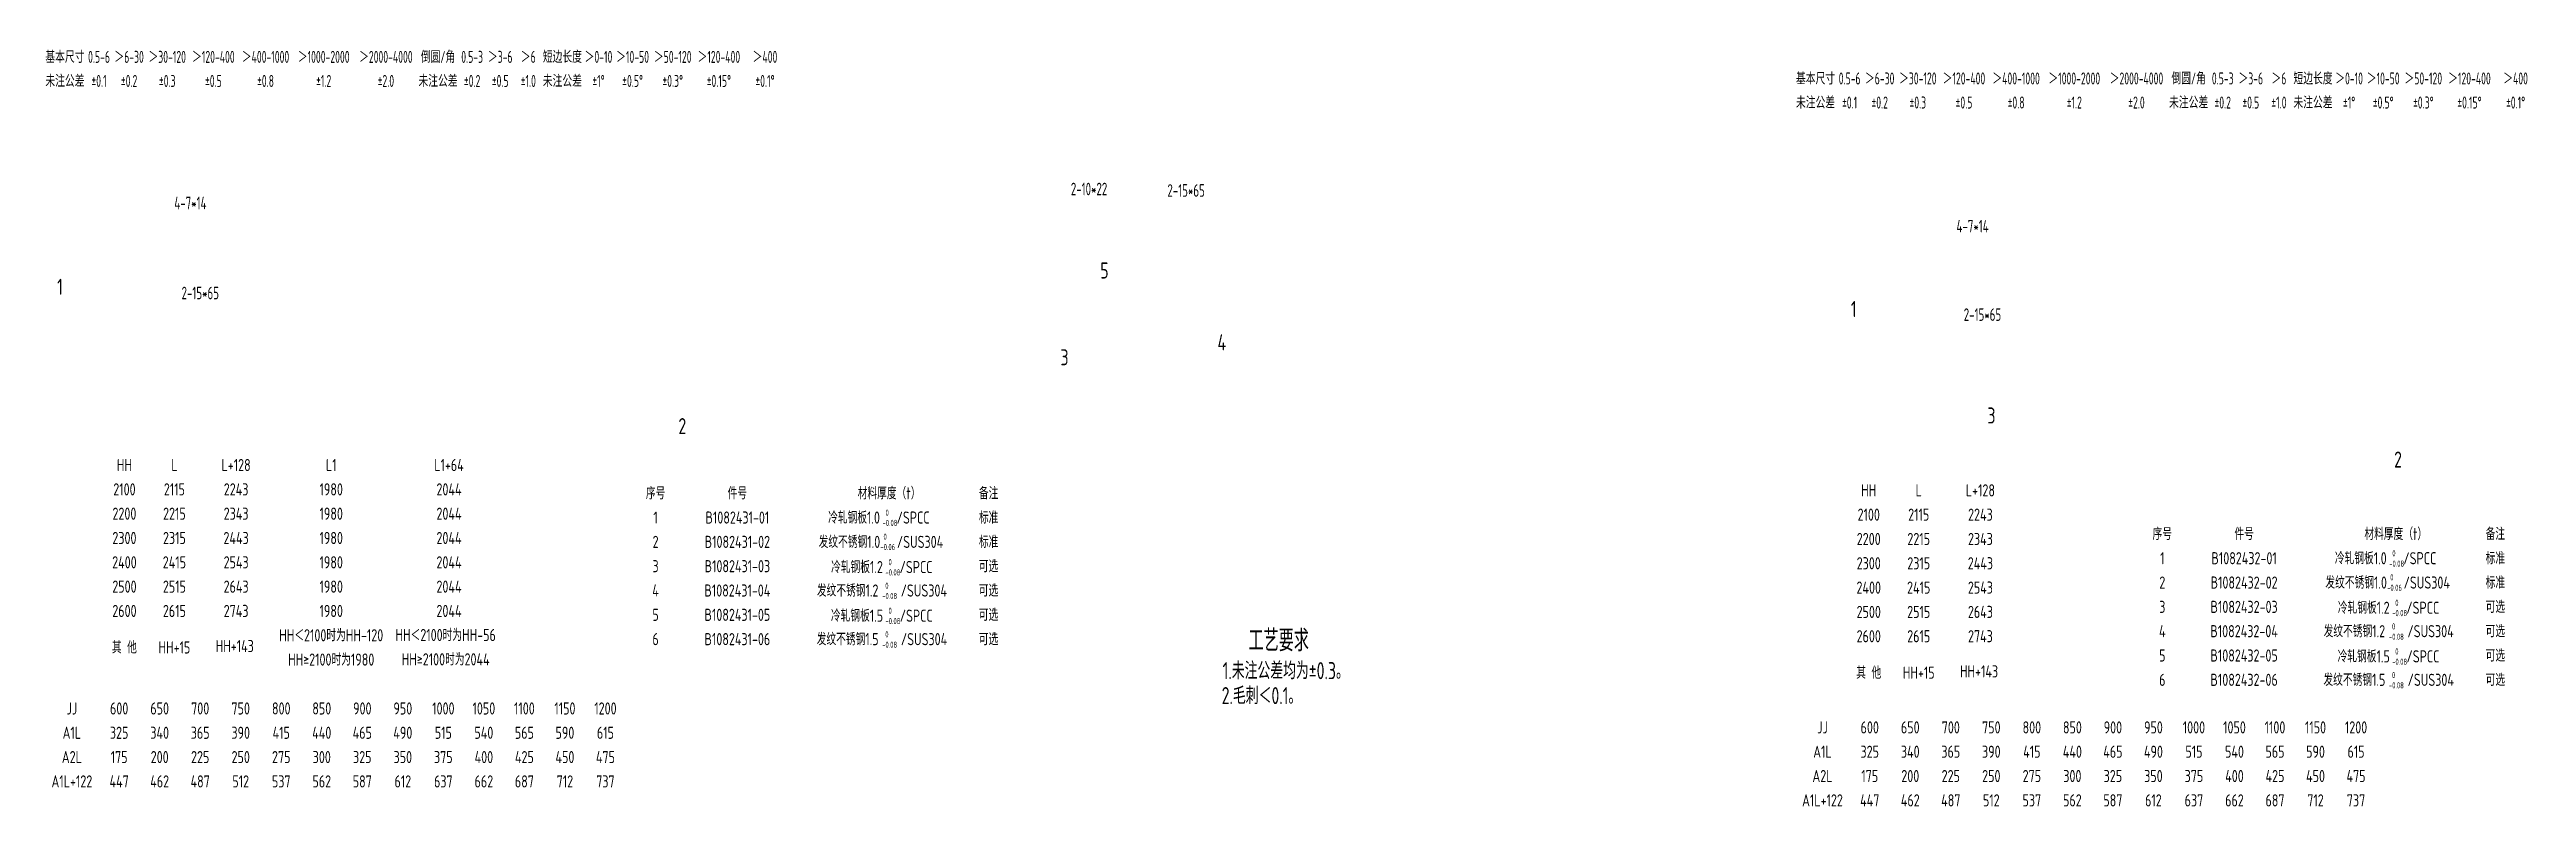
# Model space of a CAD drawing. Header units: inches. Extents: x 14216 to 120088, y -29410 to 23559.
# Drawn here: x 18903 to 24404, y -4870 to -3189 of the extents above; entities that cross this region are included whole.
import ezdxf
from ezdxf.enums import TextEntityAlignment as Align

# ---------------------------------------------------------------- set-up
doc = ezdxf.new("R2010")
doc.units = ezdxf.units.IN
doc.header["$LTSCALE"] = 0.3
doc.header["$MEASUREMENT"] = 0
for name, color, linetype in [('1粗实线', 4, 'Continuous'), ('2', 2, 'Continuous'), ('2细实线', 2, 'Continuous')]:
    doc.layers.add(name, color=color, linetype=linetype)
doc.layers.add('粗实线', color=7, linetype='Continuous', lineweight=30)
doc.styles.add('HZ', font='isocp2.shx', dxfattribs={"width": 0.7, "bigfont": 'hztxt.shx'})

msp = doc.modelspace()

# ---------------------------------------------------------------- texts
at = {"layer": '1粗实线', "color": 4, "style": 'HZ', "width": 0.8}
for s, p in [('5', (21236.843, -3697.497)), ('1', (18920.237, -3733.617)), ('1', (22903.922, -3783.086)), ('4', (21497.364, -3857.002)), ('3', (21148.562, -3890.25)), ('2', (20299.977, -4043.024)), ('3', (23207.147, -4019.421)), ('2', (24110.394, -4117.313))]:
    msp.add_text(s, height=35.64, dxfattribs=at).set_placement(p)
at = {"layer": '2', "style": 'HZ', "width": 0.8}
for s, p in [('HH', (19069.734, -4111.649)), ('L', (19180.734, -4111.649)), ('L+128', (19317.76, -4111.649)), ('L1', (19528.987, -4111.649)), ('L1+64', (19790.592, -4111.649)), ('2100', (19069.734, -4165.649)), ('2115', (19180.734, -4165.649)), ('2243', (19317.76, -4165.649)), ('1980', (19528.987, -4165.649)), ('2044', (19790.592, -4165.649)), ('序号', (20249.357, -4174.266)), ('件号', (20431.031, -4174.266)), ('材料厚度（t）', (20767.917, -4174.266)), ('备注', (20988.979, -4174.266)), ('HH', (22943.647, -4167.798)), ('L', (23054.647, -4167.798)), ('L+128', (23191.673, -4167.798)), ('2200', (19069.734, -4219.649)), ('2215', (19180.734, -4219.649)), ('2343', (19317.76, -4219.649)), ('1980', (19528.987, -4219.649)), ('2044', (19790.592, -4219.649)), ('1', (20249.357, -4228.266)), ('B1082431-01', (20431.031, -4228.266)), ('冷轧钢板1.0   /SPCC', (20745.191, -4228.266)), ('标准', (20988.979, -4228.266)), ('2100', (22943.647, -4221.798)), ('2115', (23054.647, -4221.798)), ('2243', (23191.673, -4221.798)), ('2300', (19069.734, -4273.649)), ('2315', (19180.734, -4273.649)), ('2443', (19317.76, -4273.649)), ('1980', (19528.987, -4273.649)), ('2044', (19790.592, -4273.649)), ('2', (20249.357, -4282.266)), ('B1082431-02', (20431.031, -4282.266)), ('发纹不锈钢1.0   /SUS304 ', (20756.006, -4282.266)), ('标准', (20988.979, -4282.266)), ('2200', (22943.647, -4275.798)), ('2215', (23054.647, -4275.798)), ('2343', (23191.673, -4275.798)), ('序号', (23595.63, -4264.593)), ('件号', (23777.305, -4264.593)), ('材料厚度（t）', (24114.191, -4264.593)), ('备注', (24335.253, -4264.593)), ('2400', (19069.734, -4327.649)), ('2415', (19180.734, -4327.649)), ('2543', (19317.76, -4327.649)), ('1980', (19528.987, -4327.649)), ('2044', (19790.592, -4327.649)), ('3', (20249.357, -4336.266)), ('B1082431-03', (20431.031, -4336.266)), ('冷轧钢板1.2   /SPCC', (20751.735, -4338.205)), ('可选', (20988.979, -4336.266)), ('2300', (22943.647, -4329.798)), ('2315', (23054.647, -4329.798)), ('2443', (23191.673, -4329.798)), ('1', (23595.63, -4318.593)), ('B1082432-01', (23777.305, -4318.593)), ('冷轧钢板1.0   /SPCC', (24091.465, -4318.593)), ('标准', (24335.253, -4318.593)), ('2500', (19069.734, -4381.649)), ('2515', (19180.734, -4381.649)), ('2643', (19317.76, -4381.649)), ('1980', (19528.987, -4381.649)), ('2044', (19790.592, -4381.649)), ('4', (20249.357, -4390.266)), ('B1082431-04', (20431.031, -4390.266)), ('发纹不锈钢1.2    /SUS304 ', (20758.25, -4390.266)), ('可选', (20988.979, -4390.266)), ('2400', (22943.647, -4383.798)), ('2415', (23054.647, -4383.798)), ('2543', (23191.673, -4383.798)), ('2', (23595.63, -4372.593)), ('B1082432-02', (23777.305, -4372.593)), ('发纹不锈钢1.0   /SUS304 ', (24102.279, -4372.593)), ('标准', (24335.253, -4372.593)), ('2600', (19069.734, -4435.649)), ('2615', (19180.734, -4435.649)), ('2743', (19317.76, -4435.649)), ('1980', (19528.987, -4435.649)), ('2044', (19790.592, -4435.649)), ('5', (20249.357, -4444.266)), ('B1082431-05', (20431.031, -4444.266)), ('冷轧钢板1.5   /SPCC', (20751.735, -4446.205)), ('可选', (20988.979, -4444.266)), ('2500', (22943.647, -4437.798)), ('2515', (23054.647, -4437.798)), ('2643', (23191.673, -4437.798)), ('3', (23595.63, -4426.593)), ('B1082432-03', (23777.305, -4426.593)), ('冷轧钢板1.2   /SPCC', (24098.009, -4428.532)), ('可选', (24335.253, -4426.593)), ('其 他', (19069.734, -4516.649)), ('HH+15', (19180.734, -4516.649)), ('HH+143', (19314.739, -4513.663)), ('HH＜2100时为HH-120', (19528.987, -4489.649)), ('HH＜2100时为HH-56', (19783.162, -4489.114)), ('6', (20249.357, -4498.266)), ('B1082431-06', (20431.031, -4498.266)), ('发纹不锈钢1.5    /SUS304 ', (20758.25, -4498.266)), ('可选', (20988.979, -4498.266)), ('2600', (22943.647, -4491.798)), ('2615', (23054.647, -4491.798)), ('2743', (23191.673, -4491.798)), ('4', (23595.63, -4480.593)), ('B1082432-04', (23777.305, -4480.593)), ('发纹不锈钢1.2    /SUS304 ', (24104.524, -4480.593)), ('可选', (24335.253, -4480.593)), ('HH≥2100时为1980', (19528.987, -4543.649)), ('HH≥2100时为2044', (19783.162, -4543.114)), ('其 他', (22943.647, -4572.798)), ('HH+15', (23054.647, -4572.798)), ('HH+143', (23188.652, -4569.812)), ('5', (23595.63, -4534.593)), ('B1082432-05', (23777.305, -4534.593)), ('冷轧钢板1.5   /SPCC', (24098.009, -4536.532)), ('可选', (24335.253, -4534.593)), ('6', (23595.63, -4588.593)), ('B1082432-06', (23777.305, -4588.593)), ('发纹不锈钢1.5    /SUS304 ', (24104.524, -4588.593)), ('可选', (24335.253, -4588.593))]:
    msp.add_text(s, height=27, dxfattribs=at).set_placement(p, align=Align.MIDDLE_CENTER)
at = {"layer": '2', "color": 6, "style": 'HZ', "width": 0.75}
for s, p in [('1.未注公差均为±0.3。', (21508.669, -4587.246)), ('2.毛刺＜0.1。', (21506.523, -4642.641))]:
    msp.add_text(s, height=38, dxfattribs=at).set_placement(p)
at = {"layer": '2', "color": 6, "char_height": 28, "attachment_point": 5, "style": 'HZ'}
for s, insert in [('\\A1;4-7*14', (19216.225, -3529.832)), ('\\A1;2-10*22', (21212.059, -3498.641)), ('\\A1;2-15*65', (21427.635, -3501.912)), ('\\A1;4-7*14', (23174.293, -3581.268)), ('\\A1;2-15*65', (19238.177, -3729.642)), ('\\A1;2-15*65', (23196.245, -3777.578))]:
    msp.add_mtext(s, dxfattribs=dict(at, insert=insert))
at = {"layer": '2', "char_height": 13.728, "attachment_point": 1, "style": 'HZ'}
for s, insert in [(' 0\\P-0.08', (20753.299, -4210.414)), (' 0\\P-0.06', (20748.692, -4263.931)), (' 0\\P-0.08', (20759.843, -4320.354)), (' 0\\P-0.08', (24099.573, -4300.741)), (' 0\\P-0.08', (20752.619, -4372.791)), (' 0\\P-0.06', (24094.965, -4354.258)), (' 0\\P-0.08', (20759.843, -4428.354)), (' 0\\P-0.08', (24106.116, -4410.681)), (' 0\\P-0.08', (20752.619, -4480.791)), (' 0\\P-0.08', (24098.893, -4463.118)), (' 0\\P-0.08', (24106.116, -4518.681)), (' 0\\P-0.08', (24098.893, -4571.118))]:
    msp.add_mtext(s, dxfattribs=dict(at, insert=insert))
at = {"layer": '2细实线', "linetype": 'ByBlock', "style": 'HZ', "width": 0.65}
for s, p in [('基本尺寸', (18937.562, -3205.288)), ('倒圆/角', (19766.192, -3205.288)), ('短边长度', (20042.402, -3205.288)), ('未注公差', (18937.562, -3258.748)), ('0.5-6', (19013.297, -3205.288)), ('%%p0.1', (19013.297, -3258.748)), ('＞6-30', (19080.122, -3205.288)), ('%%p0.2', (19080.122, -3258.748)), ('＞30-120', (19164.767, -3205.288)), ('%%p0.3', (19164.767, -3258.748)), ('＞120-400', (19267.232, -3205.288)), ('%%p0.5', (19267.232, -3258.748)), ('＞400-1000', (19383.062, -3205.288)), ('%%p0.8', (19383.062, -3258.748)), ('＞1000-2000', (19512.257, -3205.288)), ('%%p1.2', (19512.257, -3258.748)), ('＞2000-4000', (19650.362, -3205.288)), ('%%p2.0', (19650.362, -3258.748)), ('未注公差', (19766.192, -3258.748)), ('0.5-3', (19841.927, -3205.288)), ('%%p0.2', (19841.927, -3258.748)), ('＞3-6', (19904.297, -3205.288)), ('%%p0.5', (19904.297, -3258.748)), ('%%p1.0', (19966.667, -3258.748)), ('＞6', (19966.667, -3205.288)), ('未注公差', (20042.402, -3258.748)), ('＞0-10', (20122.592, -3205.288)), ('%%p1%%d', (20122.592, -3258.748)), ('＞10-50', (20198.327, -3205.288)), ('%%p0.5%%d', (20198.327, -3258.748)), ('＞50-120', (20287.427, -3205.288)), ('%%p0.3%%d', (20287.427, -3258.748)), ('＞120-400', (20389.892, -3205.288)), ('%%p0.15%%d', (20389.892, -3258.748)), ('＞400', (20492.357, -3205.288)), ('%%p0.1%%d', (20492.357, -3258.748)), ('基本尺寸', (22825.45, -3253.224)), ('0.5-6', (22901.185, -3253.224)), ('＞6-30', (22968.01, -3253.224)), ('＞30-120', (23052.655, -3253.224)), ('＞120-400', (23155.12, -3253.224)), ('＞400-1000', (23270.95, -3253.224)), ('＞1000-2000', (23400.145, -3253.224)), ('＞2000-4000', (23538.25, -3253.224)), ('倒圆/角', (23654.08, -3253.224)), ('0.5-3', (23729.815, -3253.224)), ('＞3-6', (23792.185, -3253.224)), ('＞6', (23854.555, -3253.224)), ('短边长度', (23930.29, -3253.224)), ('＞0-10', (24010.48, -3253.224)), ('＞10-50', (24086.215, -3253.224)), ('＞50-120', (24175.315, -3253.224)), ('＞120-400', (24277.78, -3253.224)), ('＞400', (24380.245, -3253.224)), ('未注公差', (22825.45, -3306.684)), ('%%p0.1', (22901.185, -3306.684)), ('%%p0.2', (22968.01, -3306.684)), ('%%p0.3', (23052.655, -3306.684)), ('%%p0.5', (23155.12, -3306.684)), ('%%p0.8', (23270.95, -3306.684)), ('%%p1.2', (23400.145, -3306.684)), ('%%p2.0', (23538.25, -3306.684)), ('未注公差', (23654.08, -3306.684)), ('%%p0.2', (23729.815, -3306.684)), ('%%p0.5', (23792.185, -3306.684)), ('%%p1.0', (23854.555, -3306.684)), ('未注公差', (23930.29, -3306.684)), ('%%p1%%d', (24010.48, -3306.684)), ('%%p0.5%%d', (24086.215, -3306.684)), ('%%p0.3%%d', (24175.315, -3306.684)), ('%%p0.15%%d', (24277.78, -3306.684)), ('%%p0.1%%d', (24380.245, -3306.684))]:
    msp.add_text(s, height=26.73, dxfattribs=at).set_placement(p, align=Align.MIDDLE_CENTER)
at = {"layer": '2细实线', "style": 'HZ', "width": 0.8}
for s, p in [('JJ', (18953.012, -4652.164)), ('600', (19058.012, -4652.164)), ('650', (19148.012, -4652.164)), ('700', (19238.012, -4652.164)), ('750', (19328.012, -4652.164)), ('800', (19418.012, -4652.164)), ('850', (19508.012, -4652.164)), ('900', (19598.012, -4652.164)), ('950', (19688.012, -4652.164)), ('1000', (19778.012, -4652.164)), ('1050', (19868.012, -4652.164)), ('1100', (19958.012, -4652.164)), ('1150', (20048.012, -4652.164)), ('1200', (20138.012, -4652.164)), ('A1L', (18953.012, -4706.164)), ('325', (19058.012, -4706.164)), ('340', (19148.012, -4706.164)), ('365', (19238.012, -4706.164)), ('390', (19328.012, -4706.164)), ('415', (19418.012, -4706.164)), ('440', (19508.012, -4706.164)), ('465', (19598.012, -4706.164)), ('490', (19688.012, -4706.164)), ('515', (19778.012, -4706.164)), ('540', (19868.012, -4706.164)), ('565', (19958.012, -4706.164)), ('590', (20048.012, -4706.164)), ('615', (20138.012, -4706.164)), ('JJ', (22840.9, -4694.247)), ('600', (22945.9, -4694.247)), ('650', (23035.9, -4694.247)), ('700', (23125.9, -4694.247)), ('750', (23215.9, -4694.247)), ('800', (23305.9, -4694.247)), ('850', (23395.9, -4694.247)), ('900', (23485.9, -4694.247)), ('950', (23575.9, -4694.247)), ('1000', (23665.9, -4694.247)), ('1050', (23755.9, -4694.247)), ('1100', (23845.9, -4694.247)), ('1150', (23935.9, -4694.247)), ('1200', (24025.9, -4694.247)), ('A2L', (18953.012, -4760.164)), ('175', (19058.012, -4760.164)), ('200', (19148.012, -4760.164)), ('225', (19238.012, -4760.164)), ('250', (19328.012, -4760.164)), ('275', (19418.012, -4760.164)), ('300', (19508.012, -4760.164)), ('325', (19598.012, -4760.164)), ('350', (19688.012, -4760.164)), ('375', (19778.012, -4760.164)), ('400', (19868.012, -4760.164)), ('425', (19958.012, -4760.164)), ('450', (20048.012, -4760.164)), ('475', (20138.012, -4760.164)), ('A1L', (22840.9, -4748.247)), ('325', (22945.9, -4748.247)), ('340', (23035.9, -4748.247)), ('365', (23125.9, -4748.247)), ('390', (23215.9, -4748.247)), ('415', (23305.9, -4748.247)), ('440', (23395.9, -4748.247)), ('465', (23485.9, -4748.247)), ('490', (23575.9, -4748.247)), ('515', (23665.9, -4748.247)), ('540', (23755.9, -4748.247)), ('565', (23845.9, -4748.247)), ('590', (23935.9, -4748.247)), ('615', (24025.9, -4748.247)), ('A1L+122', (18953.012, -4814.164)), ('447', (19058.012, -4814.164)), ('462', (19148.012, -4814.164)), ('487', (19238.012, -4814.164)), ('512', (19328.012, -4814.164)), ('537', (19418.012, -4814.164)), ('562', (19508.012, -4814.164)), ('587', (19598.012, -4814.164)), ('612', (19688.012, -4814.164)), ('637', (19778.012, -4814.164)), ('662', (19868.012, -4814.164)), ('687', (19958.012, -4814.164)), ('712', (20048.012, -4814.164)), ('737', (20138.012, -4814.164)), ('A2L', (22840.9, -4802.247)), ('175', (22945.9, -4802.247)), ('200', (23035.9, -4802.247)), ('225', (23125.9, -4802.247)), ('250', (23215.9, -4802.247)), ('275', (23305.9, -4802.247)), ('300', (23395.9, -4802.247)), ('325', (23485.9, -4802.247)), ('350', (23575.9, -4802.247)), ('375', (23665.9, -4802.247)), ('400', (23755.9, -4802.247)), ('425', (23845.9, -4802.247)), ('450', (23935.9, -4802.247)), ('475', (24025.9, -4802.247)), ('A1L+122', (22840.9, -4856.247)), ('447', (22945.9, -4856.247)), ('462', (23035.9, -4856.247)), ('487', (23125.9, -4856.247)), ('512', (23215.9, -4856.247)), ('537', (23305.9, -4856.247)), ('562', (23395.9, -4856.247)), ('587', (23485.9, -4856.247)), ('612', (23575.9, -4856.247)), ('637', (23665.9, -4856.247)), ('662', (23755.9, -4856.247)), ('687', (23845.9, -4856.247)), ('712', (23935.9, -4856.247)), ('737', (24025.9, -4856.247))]:
    msp.add_text(s, height=27, dxfattribs=at).set_placement(p, align=Align.MIDDLE_CENTER)
at = {"layer": '粗实线', "color": 3, "linetype": 'Continuous', "lineweight": -3, "style": 'HZ', "width": 0.7}
msp.add_text('工艺要求', height=48, dxfattribs=at).set_placement((21566.065, -4525.327))

doc.saveas('drawing.dxf')
